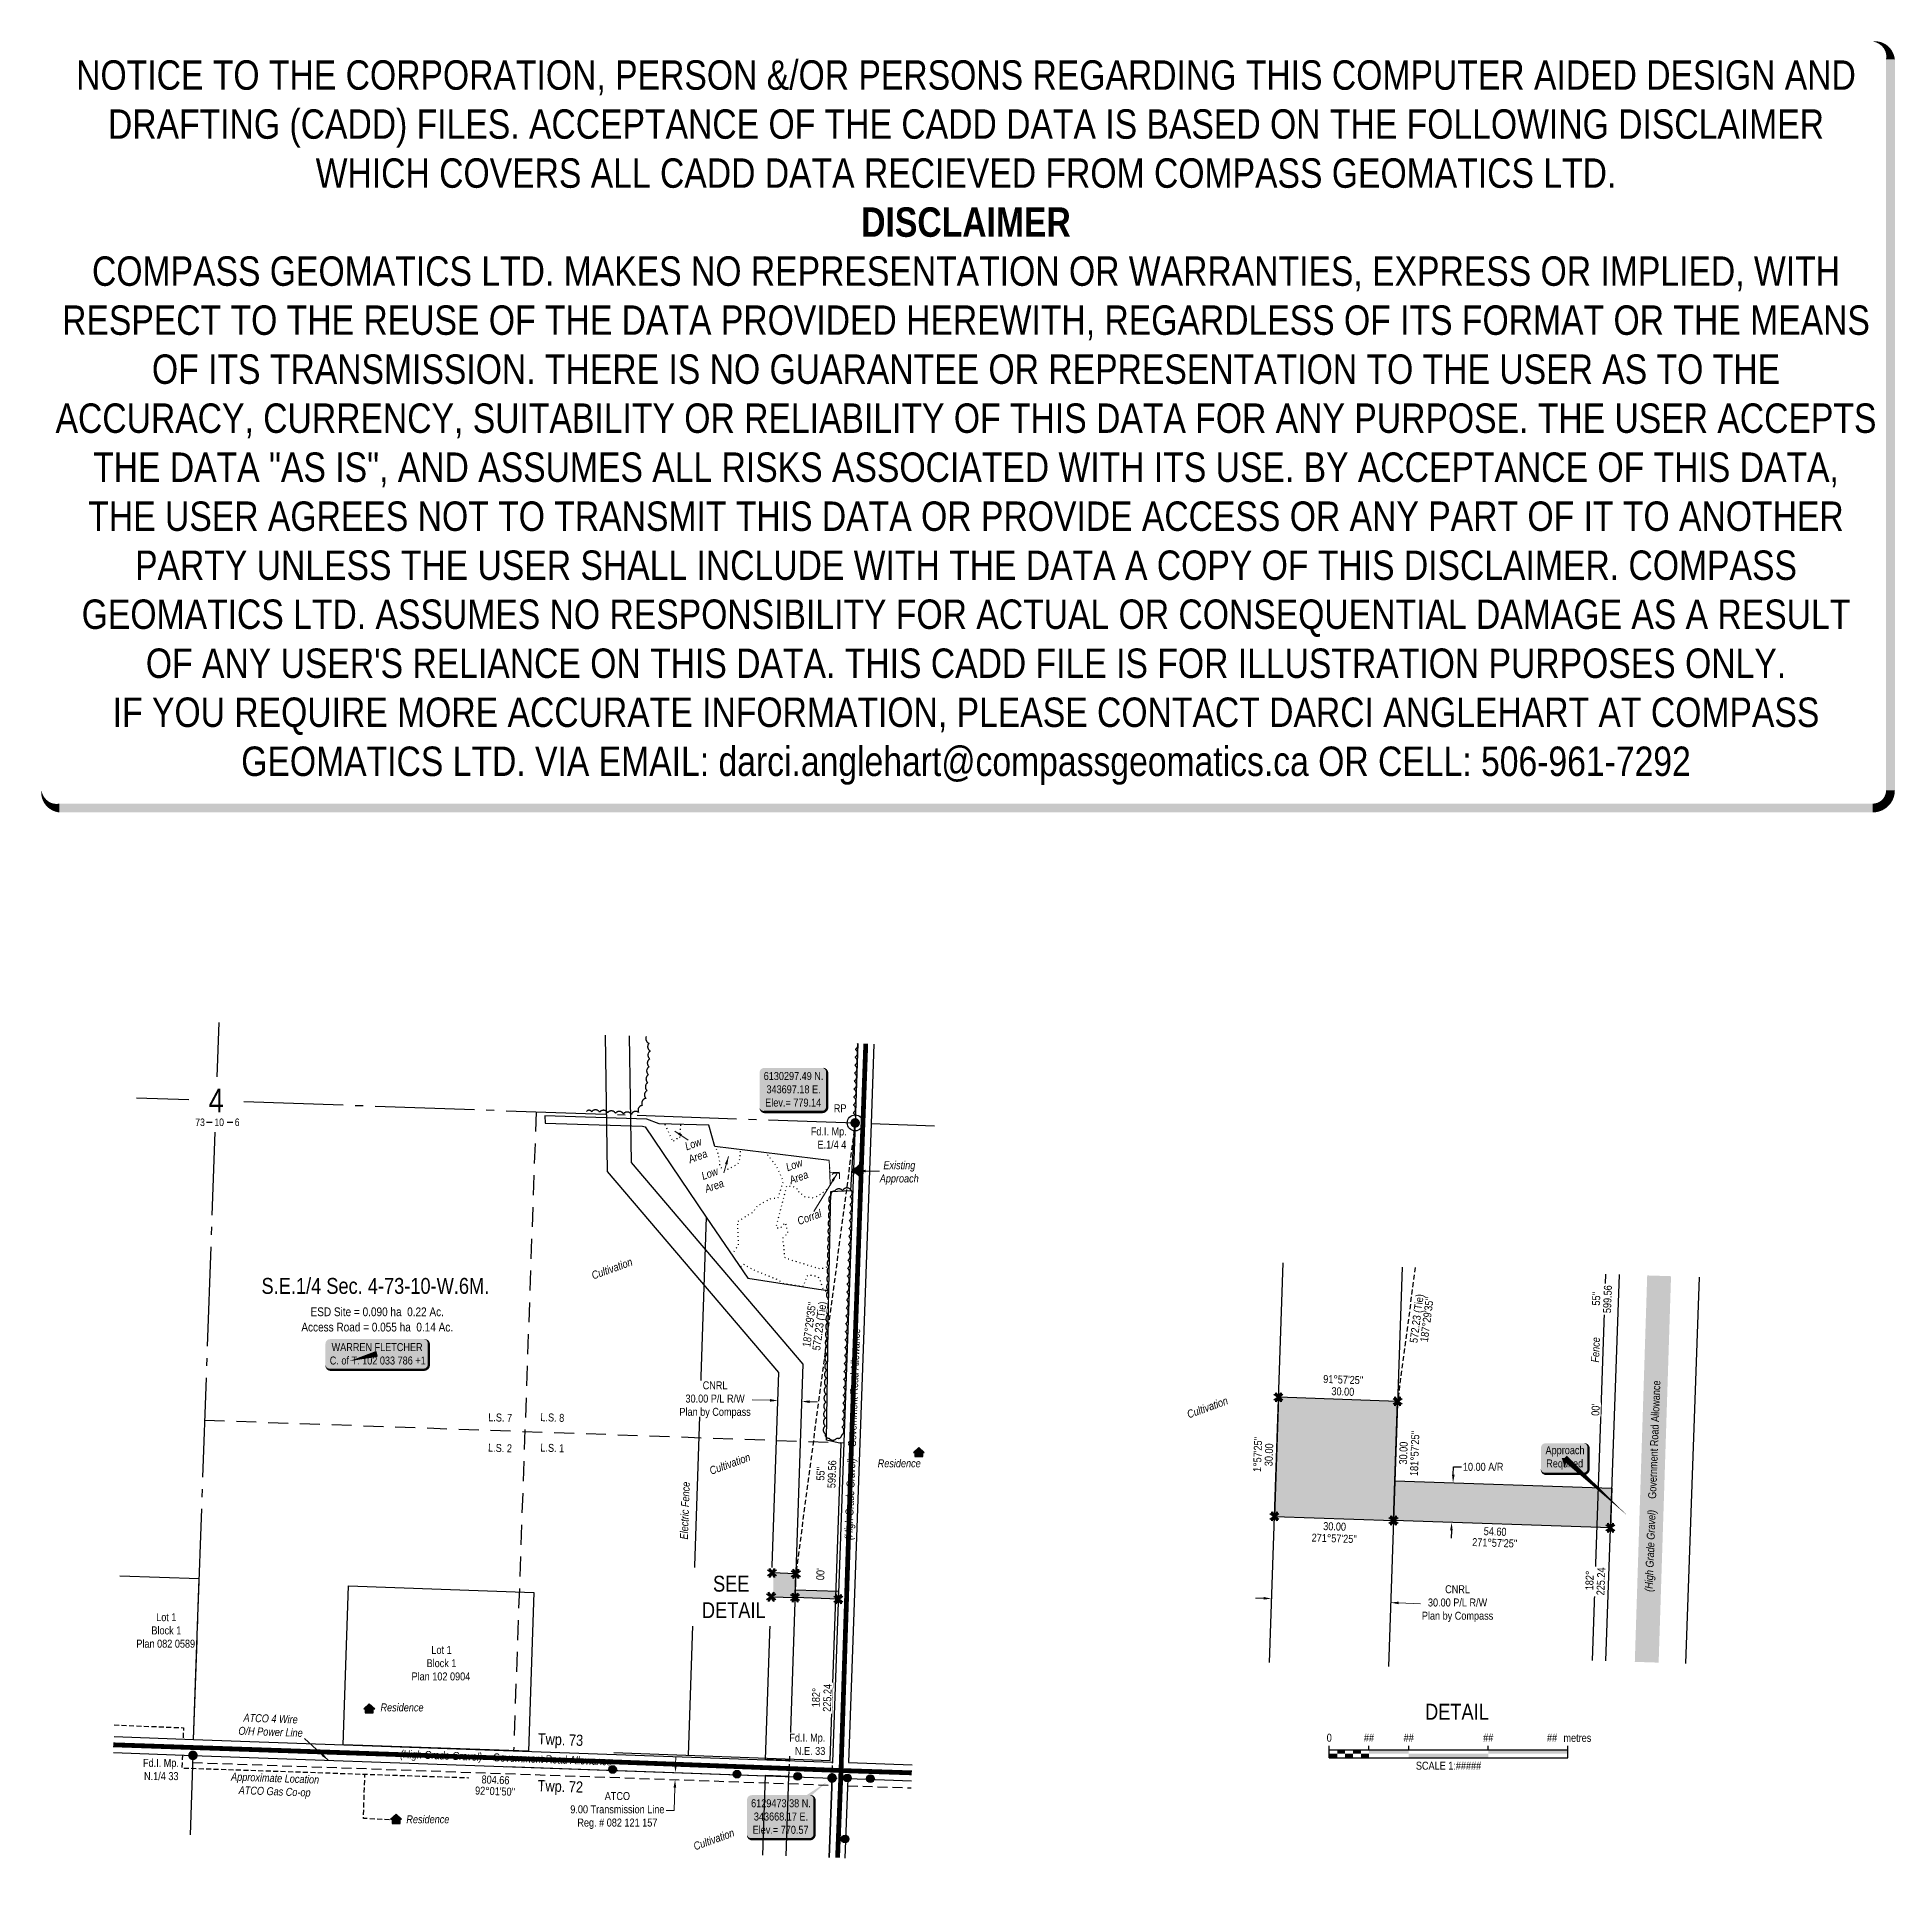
# Model space of a CAD drawing. Extents: x 342668 to 345005, y 6129359 to 6131663.
import ezdxf
from ezdxf.enums import TextEntityAlignment as Align

# ---------------------------------------------------------------- set-up
doc = ezdxf.new("R2010")
doc.units = 0
doc.header["$LTSCALE"] = 5
for name, pattern in [('0', [1, 1, 0]), ('foc-FLOWLINE', [3.75, 2.5, -1.25]), ('foc-LSD', [8, 5, -3]), ('foc-QUARTERLINE', [33, 25, -3, 2, -3]), ('foc-TIELINE', [1.875, 1.25, -0.625]), ('foc-TOPO', [1, 0.2, -0.8]), ('foc-TRAV', [1.875, 1.25, -0.625]), ('POWERLINE5', [7.8, 2.4, -0.6, 0.6, -0.6, 0.6, -0.6, 2.4]), ('UG_PIPE', [1.875, 1.25, -0.625])]:
    doc.linetypes.add(name, pattern=pattern)
for name, color, linetype in [('10', 1, 'Continuous'), ('35', 37, 'Continuous'), ('9', 3, 'Continuous'), ('AS-FENCE', 48, 'foc-FENCE'), ('AS-OWNER', 7, 'Continuous'), ('AS-PIPE-UG', 44, 'UG_PIPE'), ('AS-PIPE-UG-T', 44, 'Continuous'), ('AS-POWER', 104, 'foc-POWER'), ('AS-POWER-EXISTING', 72, 'POWERLINE5'), ('AS-POWER-T', 104, 'Continuous'), ('AS-RESIDENCE', 14, 'Continuous'), ('AS-ROADS', 254, 'Continuous'), ('C-RW', 13, 'Continuous'), ('C-SYMBOL', 7, 'Continuous'), ('D-TXT', 6, 'Continuous'), ('DETAIL-T', 7, 'Continuous'), ('F-EZE', 190, 'foc-FLOWLINE'), ('L-AREAREQUIRED', 7, 'Continuous'), ('L-BD', 7, 'Continuous'), ('L-BD1', 253, 'Continuous'), ('L-MON', 1, 'Continuous'), ('L-QSEC', 8, 'foc-QUARTERLINE'), ('L-ROAD-T', 7, 'Continuous'), ('L-SEC', 7, 'Continuous'), ('L-SECLBL', 7, 'Continuous'), ('L-SECTION-LSD', 7, 'foc-LSD'), ('L-TIE', 7, 'foc-TIELINE'), ('L-TIE-T', 7, 'Continuous'), ('L-TITLEDB', 4, 'Continuous'), ('L-TRAV', 7, 'foc-TRAV'), ('P-PROPOSED', 10, 'Continuous'), ('P-PROPOSED-H', 21, 'Continuous'), ('P-TRAV', 4, 'foc-TRAV'), ('P-TXT', 4, 'Continuous'), ('T-BUSH', 110, '0'), ('T-LOW-AREA', 48, 'foc-TOPO')]:
    doc.layers.add(name, color=color, linetype=linetype)
for name, color, linetype, lineweight in [('AS-GENERAL', 48, 'Continuous', 18), ('C-RW-T', 13, 'Continuous', 9), ('F-RW-T', 190, 'Continuous', 9), ('T-TEXT', 48, 'Continuous', 18)]:
    doc.layers.add(name, color=color, linetype=linetype, lineweight=lineweight)
doc.layers.add('DISCLAIMER', color=7, linetype='Continuous', plot=False)
doc.styles.add('100L', font='ARIALN.TTF', dxfattribs={"height": 11})
doc.styles.add('175L', font='ARIALN.TTF', dxfattribs={"height": 20})
doc.styles.add('80', font='ARIALN.TTF', dxfattribs={"height": 10})
doc.styles.add('80CG', font='ARIALN.TTF', dxfattribs={"height": 10})
doc.styles.add('80L', font='ARIALN.TTF', dxfattribs={"height": 10})
doc.styles.add('80LS', font='ARIALNI.TTF', dxfattribs={"height": 10})
doc.styles.add('foc-LtypeFont', font='ARIALN.TTF', dxfattribs={"height": 7.35})
doc.styles.add('SIMPLEX', font='ARIALN.TTF')
doc.linetypes.add('foc-FENCE', pattern='A,10,-1,["X",foc-LtypeFont,S=0.2,R=0,X=-0.625,Y=-0.75],-1.24', length=12.24)
doc.linetypes.add('foc-POWER', pattern='A,6,-1,["P",foc-LtypeFont,S=0.2,R=0,X=-0.625,Y=-0.75],-1.24,4', length=12.24)
doc.dimstyles.new('Compass 5 000', dxfattribs={"dimscale": 5, "dimtxt": 9, "dimasz": 2, "dimexe": 0.2, "dimexo": 0.0625, "dimgap": 0.5, "dimtad": 0, "dimtih": 1, "dimtoh": 1, "dimzin": 0, "dimdsep": 46, "dimtxsty": '80CG', "dimcen": 0.1, "dimse1": 1, "dimse2": 1, "dimclrd": 256, "dimclrt": 256, "dimaunit": 1, "dimadec": 4, "dimazin": 0, "dimtfac": 0.06, "dimtofl": 0, "dimtmove": 0, "dimatfit": 1, "dimfxl": 0.2, "dimtolj": 1, "dimtzin": 0, "dimlwd": -1, "dimarcsym": 0})

msp = doc.modelspace()

# ---------------------------------------------------------------- texts
at = {"layer": 'AS-PIPE-UG-T', "insert": (342905.952, 6129480.428), "char_height": 9.9978, "attachment_point": 1, "rotation": 357.973906, "style": '80L'}
msp.add_mtext_dynamic_manual_height_columns('\\pi6.50139;{\\fArial Narrow|b0|i1|c0|p34;Approximate Location\\P\\pi16.68673;ATCO Gas Co-op}', width=123.51053, gutter_width=49.989, heights=[0], dxfattribs=at)
at = {"layer": 'AS-POWER-T', "insert": (342921.681, 6129554.559), "char_height": 9.9978, "attachment_point": 1, "rotation": 357.973906, "style": '80L'}
msp.add_mtext_dynamic_manual_height_columns('\\pi6.42649;{\\fArial Narrow|b0|i1|c0|p34;ATCO 4 Wire\\P\\pi0.57511;O/H Power Line}', width=80.65525, gutter_width=49.989, heights=[0], dxfattribs=at)
at = {"layer": 'AS-RESIDENCE', "char_height": 9.9978, "attachment_point": 1, "style": '80L'}
for insert in [(343725.547, 6129874.264), (343100.16, 6129567.173), (343132.653, 6129426.45)]:
    msp.add_mtext_dynamic_manual_height_columns('{\\fArial Narrow|b0|i1|c0|p34;Residence}', width=34.11404, gutter_width=49.989, heights=[0], dxfattribs=dict(at, insert=insert))
at = {"layer": 'C-SYMBOL', "color": 3, "style": '175L'}
msp.add_text('S.E.1/4 Sec. 4-73-10-W.6M.', height=19.9956, dxfattribs=at).set_placement((343093.721, 6130076.441), align=Align.BOTTOM_CENTER)
at = {"layer": 'D-TXT', "color": 3, "char_height": 13.9969, "attachment_point": 1, "rotation": 357.974521, "style": '80L'}
for s, insert in [('Twp. 73', (343298.305, 6129529.731)), ('Twp. 72', (343298.129, 6129470.941))]:
    msp.add_mtext_dynamic_manual_height_columns(s, width=101.3731, gutter_width=47.49, heights=[0], dxfattribs=dict(at, insert=insert))
at = {"layer": 'DETAIL-T', "color": 3, "insert": (344454.127, 6129556.798), "char_height": 19.9956, "width": 223.8088, "attachment_point": 5, "style": '80CG'}
msp.add_mtext('DETAIL', dxfattribs=at)
at = {"layer": 'L-AREAREQUIRED', "color": 5, "style": '100L'}
for s, p in [('ESD Site = 0.090 ha  0.22 Ac.', (343096.047, 6130051.067)), ('Access Road = 0.055 ha  0.14 Ac.', (343096.047, 6130031.845))]:
    msp.add_text(s, height=10.99758, dxfattribs=at).set_placement(p, align=Align.BOTTOM_CENTER)
at = {"layer": 'L-BD', "style": '80L'}
for s, rotation, p in [("55''", 87.9846, (344629.33, 6130076.295)), ("55''", 87.9846, (343653.743, 6129856.109)), ('804.66', 357.9699, (343244.798, 6129471.08)), ("92°01'50''", 357.9699, (343244.293, 6129456.842))]:
    msp.add_text(s, height=9.9978, rotation=rotation, dxfattribs=at).set_placement(p, align=Align.MIDDLE)
at = {"layer": 'L-BD', "linetype": 'Continuous', "style": '80L'}
for s, p in [("00'", (343653.437, 6129729.766)), ('182°', (343647.983, 6129574.791))]:
    msp.add_text(s, height=9.9978, rotation=87.9846, dxfattribs=at).set_placement(p, align=Align.MIDDLE)
at = {"layer": 'L-BD', "linetype": 'Continuous', "insert": (344394.419, 6130021.252), "char_height": 9.9978, "width": 61.15749, "attachment_point": 1, "rotation": 82.507, "line_spacing_factor": 0.775805, "style": '80L'}
msp.add_mtext("\\pi0.27845;572.23 (Tie)\\P\\pi3.09502;187°29'35''", dxfattribs=at)
at = {"layer": 'L-BD1', "linetype": 'Continuous', "style": '80L'}
for s, rotation, p in [("91°57'25''", 358.0437, (344311.139, 6129974.575)), ('30.00', 358.0437, (344310.627, 6129959.587)), ("1°57'25''", 88.0437, (344203.371, 6129880.471)), ('30.00', 88.0437, (344217.61, 6129879.984)), ('30.00', 88.0437, (344386.744, 6129882.123)), ("181°57'25''", 88.0437, (344400.983, 6129881.637)), ("271°57'25''", 358.0437, (344299.774, 6129774.891)), ('30.00', 358.0437, (344300.286, 6129789.879)), ("271°57'25''", 358.0437, (344501.682, 6129769.245)), ('54.60', 358.0437, (344502.168, 6129783.483))]:
    msp.add_text(s, height=9.9978, rotation=rotation, dxfattribs=at).set_placement(p, align=Align.MIDDLE)
at = {"layer": 'L-MON', "char_height": 9.9978, "attachment_point": 1, "style": '80L'}
for s, insert in [('\\pi1.07131;Fd.I. Mp.\\P\\pi9.50057;E.1/4 4', (343640.306, 6130291.759)), ('\\pi1.07131;Fd.I. Mp.\\P\\pi2.42845;N.1/4 33', (342800.327, 6129497.434))]:
    msp.add_mtext_dynamic_manual_height_columns(s, width=44.3292, gutter_width=50, heights=[0], dxfattribs=dict(at, insert=insert))
at = {"layer": 'L-ROAD-T', "style": '80L'}
for rotation, p in [(87.891676, (343695.791, 6129964.22)), (87.891676, (344702.336, 6129899.074)), (357.97495, (343316.286, 6129496.844))]:
    msp.add_text('Government Road Allowance', height=9.9978, rotation=rotation, dxfattribs=at).set_placement(p, align=Align.MIDDLE_CENTER)
at = {"layer": 'L-TIE-T', "linetype": 'Continuous', "style": '80L'}
msp.add_text("187°29'35''", height=9.9978, rotation=82.507, dxfattribs=at).set_placement((343639.457, 6130043.803), align=Align.MIDDLE)
at = {"layer": 'L-TITLEDB', "char_height": 9.9978, "attachment_point": 1, "style": '80L'}
for s, insert in [('\\pi25.43663;Lot 1\\P\\pi19.40794;Block 1\\P\\pi0.466;Plan 082 0589', (342792.587, 6129680.703)), ('\\pi25.43663;Lot 1\\P\\pi19.40794;Block 1\\P\\pi0.48986;Plan 102 0904', (343138.691, 6129639.514))]:
    msp.add_mtext_dynamic_manual_height_columns(s, width=73.41264, gutter_width=49.989, heights=[0], dxfattribs=dict(at, insert=insert))
at = {"layer": 'T-TEXT', "style": '80LS'}
for s, rotation, p in [('Cultivation', 20, (343391.277, 6130114.294)), ('Cultivation', 20, (344140.27, 6129939.565)), ('(High Grade Gravel)', 87.891676, (344697.187, 6129759.199)), ('(High Grade Gravel)', 357.97495, (343176.404, 6129501.79)), ('Cultivation', 20, (343519.431, 6129396.131))]:
    msp.add_text(s, height=9.9978, rotation=rotation, dxfattribs=at).set_placement(p, align=Align.MIDDLE_CENTER)
at = {"layer": 'T-TEXT', "char_height": 9.9978, "width": 24.07151, "attachment_point": 2, "rotation": 20, "style": '80LS'}
for insert in [(343491.753, 6130275.781), (343618.783, 6130249.517), (343512.509, 6130238.602)]:
    msp.add_mtext('Low \\PArea', dxfattribs=dict(at, insert=insert))
at = {"layer": 'T-TEXT', "insert": (343745.008, 6130249.26), "char_height": 9.9978, "attachment_point": 1, "style": '80L'}
msp.add_mtext_dynamic_manual_height_columns('\\pi-12.28717;{\\fArial Narrow|b0|i1|c0|p34;Existing\\P\\pi-16.89393;Approach}', width=14.95313, gutter_width=49.989, heights=[0], dxfattribs=at)
at = {"layer": 'T-TEXT', "char_height": 9.9978, "attachment_point": 2, "style": '80LS'}
for s, insert, rotation in [('Corral', (343637.882, 6130183.605), 20), ('Fence', (344623.416, 6130012.205), 88.023716)]:
    msp.add_mtext_dynamic_manual_height_columns(s, width=10.20752, gutter_width=49.989, heights=[0], dxfattribs=dict(at, insert=insert, rotation=rotation))

# ---------------------------------------------------------------- blocks, each defined once
blk = doc.blocks.new('fdia')
at = {"color": 255, "const_width": 1}
blk.add_lwpolyline([(-0.5, 0, 1), (0.5, 0, 1)], format="xyb", close=True, dxfattribs=at)
blk = doc.blocks.new('Fdiaa')
blk.add_blockref('fdia', (0, 0))
blk = doc.blocks.new('fdib')
at = {"color": 1, "const_width": 1.6}
blk.add_lwpolyline([(-0.4, 0, 1), (0.4, 0, 1)], format="xyb", close=True, dxfattribs=at)
at = {"color": 1}
blk.add_circle((0, 0), 0.8, dxfattribs=at)
blk = doc.blocks.new('Fdibb')
blk.add_blockref('fdib', (0, 0))
blk = doc.blocks.new('fdicc')
for name in ['Fdibb', 'Fdiaa']:
    blk.add_blockref(name, (0, 0))
blk = doc.blocks.new('FDI')
blk.add_blockref('fdicc', (0, 0))
blk = doc.blocks.new('POWERPOLE')
h = blk.add_hatch(color=255)
edge = h.paths.add_edge_path()
edge.add_arc((0, 0), 0.96, 0, 360)
at = {"linetype": 'Continuous'}
for p, q in [((0.68, -0.68), (-0.68, 0.68)), ((-0.68, -0.68), (0.68, 0.68))]:
    blk.add_line(p, q, dxfattribs=at)
blk.add_circle((0, 0), 0.96, dxfattribs=at)
blk = doc.blocks.new('*D498')
at = {"layer": 'F-RW-T', "transparency": 16777216}
for p, q in [((343471.4, 6129490.4), (343471.8, 6129500.4)), ((343470.4, 6129461.4), (343469.4, 6129432.5)), ((343469.4, 6129432.5), (343459.4, 6129432.5))]:
    blk.add_line(p, q, dxfattribs=at)
for points in [[(343468.7, 6129461.4), (343472.1, 6129461.3), (343470.7, 6129471.4)], [(343469.7, 6129490.4), (343473.1, 6129490.3), (343471.1, 6129480.4)]]:
    blk.add_solid(points, dxfattribs=at)
at = {"layer": 'F-RW-T', "transparency": 16777216, "insert": (343398.1, 6129432.5), "char_height": 10, "attachment_point": 5, "style": '80CG'}
blk.add_mtext('\\A1;ATCO\\P9.00 Transmission Line\\PReg. # 082 121 157', dxfattribs=at)
blk = doc.blocks.new('*U505')
h = blk.add_hatch(color=59)
edge = h.paths.add_edge_path()
edge.add_line((-59, -20), (59, -20))
edge.add_arc((59, -14), 6, 270, 360)
edge.add_line((65, -14), (65, 12.5))
edge.add_arc((59, 12.5), 6, 0, 90)
edge.add_line((59, 18.5), (-59, 18.5))
edge.add_arc((-59, 12.5), 6, 90, 180)
edge.add_line((-65, 12.5), (-65, -14))
edge.add_arc((-59, -14), 6, 180, 270)
at = {"color": 1, "flags": 128}
blk.add_lwpolyline([(-59, -20, 3, 3, 0), (59, -20, 3, 3, 0.414214), (65, -14, 3, 3, 0), (65, 12.5, 3, 0, 0.414214), (59, 18.5, 0, 0, 0), (-59, 18.5, 0, 0, 0.414214), (-65, 12.5, 0, 0, 0), (-65, -14, 0, 3, 0.414214)], format="xyseb", close=True, dxfattribs=at)
blk.add_lwpolyline([(-35.2, -9.3, 0, 7.5, 0), (0, 0, 0, 0, 0)], format="xyseb", dxfattribs=at)
at = {"color": 1, "style": '80'}
blk.add_attdef('ENTER_TEXT_001', (-36, -5), '', height=10, dxfattribs=at)
blk = doc.blocks.new('res_occ')
for points in [[(0.1, 0.89), (-1.26, -0.37), (1.46, -0.37)], [(-0.9, -1.43), (1.1, -1.43), (1.1, -0.37), (-0.9, -0.37)]]:
    blk.add_hatch(color=14).paths.add_polyline_path(points)
at = {"color": 14}
for points in [[(0.1, 0.89), (-1.26, -0.37), (1.46, -0.37)], [(-0.9, -1.43), (1.1, -1.43), (1.1, -0.37), (-0.9, -0.37)]]:
    blk.add_lwpolyline(points, close=True, dxfattribs=at)
blk = doc.blocks.new('L-SECLBL')
at = {"layer": '9', "color": 7}
for p, q in [((-5.1, -27.8), (-12.3, -27.8)), ((20.7, -27.8), (13.5, -27.8))]:
    blk.add_line(p, q, dxfattribs=at)
at = {"layer": '10', "color": 2, "style": 'SIMPLEX'}
blk.add_attdef('SEC', text='', height=30, dxfattribs=at).set_placement((0, 0), align=Align.MIDDLE)
at = {"layer": '10', "color": 5, "style": '80L'}
blk.add_attdef('TWP', text='', height=9.5, dxfattribs=at).set_placement((-14.4, -27.4), align=Align.MIDDLE_RIGHT)
blk.add_attdef('RGE', text='', height=9.5, dxfattribs=at).set_placement((3.6, -27.4), align=Align.MIDDLE_CENTER)
blk.add_attdef('MER', text='', height=9.5, dxfattribs=at).set_placement((23.2, -27.4), align=Align.MIDDLE_LEFT)
blk = doc.blocks.new('*U570')
h = blk.add_hatch(color=254)
edge = h.paths.add_edge_path()
edge.add_line((-36.5, -28.5), (36.5, -28.5))
edge.add_arc((36.5, -22.5), 6, 270, 360)
edge.add_line((42.5, -22.5), (42.5, 21))
edge.add_arc((36.5, 21), 6, 0, 90)
edge.add_line((36.5, 27), (-36.5, 27))
edge.add_arc((-36.5, 21), 6, 90, 180)
edge.add_line((-42.5, 21), (-42.5, -22.5))
edge.add_arc((-36.5, -22.5), 6, 180, 270)
at = {"color": 1, "flags": 128}
blk.add_lwpolyline([(-36.5, -28.5, 3, 3, 0), (36.5, -28.5, 3, 3, 0.414214), (42.5, -22.5, 3, 3, 0), (42.5, 21, 3, 0, 0.414214), (36.5, 27, 0, 0, 0), (-36.5, 27, 0, 0, 0.414214), (-42.5, 21, 0, 0, 0), (-42.5, -22.5, 0, 3, 0.414214)], format="xyseb", close=True, dxfattribs=at)
blk.add_lwpolyline([(29.9, -4.2, 0, 10, 0), (0, 0, 5, 5, 0)], format="xyseb", dxfattribs=at)
at = {"color": 1, "style": '80'}
blk.add_attdef('ENTER_TEXT_001', (-36, -5), '', height=10, dxfattribs=at)
blk = doc.blocks.new('*D620')
at = {"layer": 'C-RW-T', "transparency": 16777216}
for p, q in [((343590, 6129948.5), (343567.7, 6129949.2)), ((343640, 6129946.8), (343650, 6129946.4))]:
    blk.add_line(p, q, dxfattribs=at)
for points in [[(343590.1, 6129950.1), (343589.9, 6129946.8), (343600, 6129948.1)], [(343640, 6129948.4), (343639.9, 6129945.1), (343630, 6129947.1)]]:
    blk.add_solid(points, dxfattribs=at)
at = {"layer": 'C-RW-T', "transparency": 16777216, "insert": (343521, 6129949.2), "char_height": 10, "attachment_point": 5, "style": '80CG', "bg_fill": 3, "box_fill_scale": 1.1, "bg_fill_color": 256, "bg_fill_true_color": 13158600, "bg_fill_transparency": 0}
blk.add_mtext('\\A1;CNRL\\P30.00 P/L R/W\\PPlan by Compass', dxfattribs=at)
blk = doc.blocks.new('TEMP')
h = blk.add_hatch(color=255)
h.dxf.hatch_style = 1
h.paths.add_polyline_path([(0, 0.25), (-0.67, 1.15), (-0.67, 0.67), (-1.15, 0.67), (-0.25, 0), (-1.15, -0.67), (-0.67, -0.67), (-0.67, -1.15), (0, -0.25), (0.67, -1.15), (0.67, -0.67), (1.15, -0.67), (0.25, 0), (1.15, 0.67), (0.67, 0.67), (0.67, 1.15)])
h.paths.add_polyline_path([(0.57, 0.85), (0.57, 0.57), (0.85, 0.57), (0.08, 0), (0.85, -0.57), (0.57, -0.57), (0.57, -0.85), (0, -0.08), (-0.57, -0.85), (-0.57, -0.57), (-0.85, -0.57), (-0.08, 0), (-0.85, 0.57), (-0.57, 0.57), (-0.57, 0.85), (0, 0.08)], flags=16)
h = blk.add_hatch(color=1)
h.dxf.hatch_style = 1
h.paths.add_polyline_path([(0, 0.08), (-0.57, 0.85), (-0.57, 0.57), (-0.85, 0.57), (-0.08, 0), (-0.85, -0.57), (-0.57, -0.57), (-0.57, -0.85), (0, -0.08), (0.57, -0.85), (0.57, -0.57), (0.85, -0.57), (0.08, 0), (0.85, 0.57), (0.57, 0.57), (0.57, 0.85)])
at = {"color": 1}
for p, q in [((-0.08, 0), (0.08, 0)), ((0, 0.08), (0, -0.08))]:
    blk.add_line(p, q, dxfattribs=at)
at = {"color": 255, "flags": 128}
blk.add_lwpolyline([(-0.25, 0), (-1.15, 0.67), (-0.67, 0.67), (-0.67, 1.15), (0, 0.25), (0.67, 1.15), (0.67, 0.67), (1.15, 0.67), (0.25, 0), (1.15, -0.67), (0.67, -0.67), (0.67, -1.15), (0, -0.25), (-0.67, -1.15), (-0.67, -0.67), (-1.15, -0.67)], close=True, dxfattribs=at)
at = {"color": 1, "flags": 128}
blk.add_lwpolyline([(-0.08, 0), (-0.85, 0.57), (-0.57, 0.57), (-0.57, 0.85), (0, 0.08), (0.57, 0.85), (0.57, 0.57), (0.85, 0.57), (0.08, 0), (0.85, -0.57), (0.57, -0.57), (0.57, -0.85), (0, -0.08), (-0.57, -0.85), (-0.57, -0.57), (-0.85, -0.57)], close=True, dxfattribs=at)
blk = doc.blocks.new('*D757')
at = {"layer": 'C-RW-T', "transparency": 16777216}
for p, q in [((344210.9, 6129699.5), (344200.9, 6129699.8)), ((344380.8, 6129693.7), (344408.2, 6129692.7))]:
    blk.add_line(p, q, dxfattribs=at)
at = {"layer": 'C-RW-T', "linetype": 'Continuous', "transparency": 16777216}
for points in [[(344211, 6129701.1), (344210.9, 6129697.8), (344220.9, 6129699.1)], [(344380.9, 6129695.3), (344380.8, 6129692), (344370.8, 6129694)]]:
    blk.add_solid(points, dxfattribs=at)
at = {"layer": 'C-RW-T', "linetype": 'Continuous', "transparency": 16777216, "insert": (344454.9, 6129692.7), "char_height": 10, "attachment_point": 5, "style": '80CG'}
blk.add_mtext('\\A1;CNRL\\P30.00 P/L R/W\\PPlan by Compass', dxfattribs=at)
blk = doc.blocks.new('*U296')
at = {"color": 0}
for p, q in [((-150, 0), (-150, 15)), ((-150, 10), (150.2, 10)), ((-150, 0), (150.2, 0)), ((-100, 10), (-100, 15)), ((-50, 10), (-50, 15)), ((50, 10), (50, 15)), ((150.2, 0), (150.2, 15))]:
    blk.add_line(p, q, dxfattribs=at)
for points in [[(-150, 5), (-140, 5), (-150, 0), (-140, 0)], [(-140, 10), (-130, 10), (-140, 5), (-130, 5)], [(-130, 5), (-120, 5), (-130, 0), (-120, 0)], [(-120, 10), (-110, 10), (-120, 5), (-110, 5)], [(-110, 5), (-100, 5), (-110, 0), (-100, 0)], [(-100, 10), (-50, 10), (-100, 5), (-50, 5)], [(-50, 5), (50, 5), (-50, 0), (50, 0)], [(50, 10), (150.2, 10), (50, 5), (150.2, 5)]]:
    blk.add_solid(points, dxfattribs=at)
at = {"color": 0, "style": '80'}
blk.add_text('metres', height=10, dxfattribs=at).set_placement((162.2, 20), align=Align.CENTER)
at = {"color": 0, "char_height": 10, "style": '80'}
for s, insert, attachment_point in [('0', (-150, 30.2), 2), ('##', (-100, 30.2), 2), ('##', (-50, 30.2), 2), ('##', (50, 30.2), 2), ('##', (136.7, 30.2), 3), ('SCALE 1:#####', (0.1, -5), 2)]:
    blk.add_mtext(s, dxfattribs=dict(at, insert=insert, attachment_point=attachment_point))
blk = doc.blocks.new('*U758')
h = blk.add_hatch(color=254)
edge = h.paths.add_edge_path()
edge.add_line((-36.5, -28.5), (36.5, -28.5))
edge.add_arc((36.5, -22.5), 6, 270, 360)
edge.add_line((42.5, -22.5), (42.5, 21))
edge.add_arc((36.5, 21), 6, 0, 90)
edge.add_line((36.5, 27), (-36.5, 27))
edge.add_arc((-36.5, 21), 6, 90, 180)
edge.add_line((-42.5, 21), (-42.5, -22.5))
edge.add_arc((-36.5, -22.5), 6, 180, 270)
at = {"color": 1, "flags": 128}
blk.add_lwpolyline([(59, 44.2, 0, 10, 0), (0, 0, 5, 5, 0)], format="xyseb", dxfattribs=at)
blk.add_lwpolyline([(-36.5, -28.5, 3, 3, 0), (36.5, -28.5, 3, 3, 0.414214), (42.5, -22.5, 3, 3, 0), (42.5, 21, 3, 0, 0.414214), (36.5, 27, 0, 0, 0), (-36.5, 27, 0, 0, 0.414214), (-42.5, 21, 0, 0, 0), (-42.5, -22.5, 0, 3, 0.414214)], format="xyseb", close=True, dxfattribs=at)
at = {"color": 1, "style": '80'}
blk.add_attdef('ENTER_TEXT_001', (-36, -5), '', height=10, dxfattribs=at)
blk = doc.blocks.new('*U759')
at = {"layer": '35', "color": 3}
blk.add_circle((0, 0), 10, dxfattribs=at)
at = {"layer": '35', "color": 3, "style": '80'}
blk.add_attdef('RP_001', (-26.8, 13.4), '', height=10, dxfattribs=at)
blk = doc.blocks.new('*U761')
h = blk.add_hatch(color=255)
edge = h.paths.add_edge_path()
edge.add_line((-24, -20), (24, -20))
edge.add_arc((24, -14), 6, 270, 360)
edge.add_line((30, -14), (30, 12.5))
edge.add_arc((24, 12.5), 6, 0, 90)
edge.add_line((24, 18.5), (-24, 18.5))
edge.add_arc((-24, 12.5), 6, 90, 180)
edge.add_line((-30, 12.5), (-30, -14))
edge.add_arc((-24, -14), 6, 180, 270)
at = {"color": 1, "flags": 128}
blk.add_lwpolyline([(-24, -20, 3, 3, 0), (24, -20, 3, 3, 0.414214), (30, -14, 3, 3, 0), (30, 12.5, 3, 0, 0.414214), (24, 18.5, 0, 0, 0), (-24, 18.5, 0, 0, 0.414214), (-30, 12.5, 0, 0, 0), (-30, -14, 0, 3, 0.414214)], format="xyseb", close=True, dxfattribs=at)
for points in [[(77.4, -71.2, 0, 7.5, 0), (0, 0, 0, 0, 0)], [(0, -11.9, 0, 7.5, 0), (0, 0, 0, 0, 0)]]:
    blk.add_lwpolyline(points, format="xyseb", dxfattribs=at)
at = {"color": 1, "style": '80'}
blk.add_attdef('ENTER_TEXT_001', (-26.8, -4.9), '', height=10, dxfattribs=at)
blk = doc.blocks.new('*D763')
at = {"layer": 'P-TXT', "transparency": 16777216}
for p, q in [((344449.5, 6129854.8), (344449.9, 6129864.8)), ((344449.9, 6129864.8), (344459.9, 6129864.8)), ((344447.1, 6129784.9), (344446.8, 6129774.9))]:
    blk.add_line(p, q, dxfattribs=at)
at = {"layer": 'P-TXT', "linetype": 'Continuous', "transparency": 16777216}
for points in [[(344447.9, 6129854.9), (344451.2, 6129854.8), (344449.2, 6129844.8)], [(344445.5, 6129784.9), (344448.8, 6129784.8), (344447.5, 6129794.9)]]:
    blk.add_solid(points, dxfattribs=at)
at = {"layer": 'P-TXT', "linetype": 'Continuous', "transparency": 16777216, "insert": (344487.1, 6129864.8), "char_height": 10, "width": 178.652, "attachment_point": 5, "style": '80CG'}
blk.add_mtext('\\A1;10.00 A/R', dxfattribs=at)
blk = doc.blocks.new('Disclaimer_Legal')
at = {"layer": 'DISCLAIMER', "color": 254, "flags": 128}
blk.add_lwpolyline([(-3612.9, -1104.6, 37.5, 37.5, 0), (4096.1, -1104.6, 37.5, 37.5, 0.414214), (4171.1, -1029.6, 37.5, 37.5, 0), (4171.1, 2078.7, 37.5, 0, 0.414214), (4096.1, 2153.7, 0, 0, 0), (-3612.9, 2153.7, 0, 0, 0.414214), (-3687.9, 2078.7, 0, 0, 0), (-3687.9, -1029.6, 0, 37.5, 0.414214)], format="xyseb", close=True, dxfattribs=at)
at = {"layer": 'DISCLAIMER', "color": 254, "insert": (241.6, 533.9), "char_height": 125, "width": 7717.568, "attachment_point": 5, "style": '80'}
blk.add_mtext('NOTICE TO THE CORPORATION, PERSON &/OR PERSONS REGARDING THIS COMPUTER AIDED DESIGN AND DRAFTING (CADD) FILES. ACCEPTANCE OF THE CADD DATA IS BASED ON THE FOLLOWING DISCLAIMER WHICH COVERS ALL CADD DATA RECIEVED FROM COMPASS GEOMATICS LTD.\\P{\\fArial Narrow|b1|i0|c0|p34;DISCLAIMER}\\PCOMPASS GEOMATICS LTD. MAKES NO REPRESENTATION OR WARRANTIES, EXPRESS OR IMPLIED, WITH RESPECT TO THE REUSE OF THE DATA PROVIDED HEREWITH, REGARDLESS OF ITS FORMAT OR THE MEANS OF ITS TRANSMISSION. THERE IS NO GUARANTEE OR REPRESENTATION TO THE USER AS TO THE ACCURACY, CURRENCY, SUITABILITY OR RELIABILITY OF THIS DATA FOR ANY PURPOSE. THE USER ACCEPTS THE DATA "AS IS", AND ASSUMES ALL RISKS ASSOCIATED WITH ITS USE. BY ACCEPTANCE OF THIS DATA, THE USER AGREES NOT TO TRANSMIT THIS DATA OR PROVIDE ACCESS OR ANY PART OF IT TO ANOTHER PARTY UNLESS THE USER SHALL INCLUDE WITH THE DATA A COPY OF THIS DISCLAIMER. COMPASS GEOMATICS LTD. ASSUMES NO RESPONSIBILITY FOR ACTUAL OR CONSEQUENTIAL DAMAGE AS A RESULT OF ANY USER\'S RELIANCE ON THIS DATA. THIS CADD FILE IS FOR ILLUSTRATION PURPOSES ONLY.\\PIF YOU REQUIRE MORE ACCURATE INFORMATION, PLEASE CONTACT DARCI ANGLEHART AT COMPASS GEOMATICS LTD. VIA EMAIL: darci.anglehart@compassgeomatics.ca OR CELL: 506-961-7292', dxfattribs=at)

# ---------------------------------------------------------------- dimensions: what is measured, and where the dimension line sits
at = {"layer": 'C-RW-T', "linetype": 'Continuous'}
dim = msp.add_linear_dim(base=(344220.936, 6129699.123), p1=(344381.576, 6130009.047), p2=(344231.697, 6130014.166), angle=178.043705, text='CNRL\\P30.00 P/L R/W\\PPlan by Compass', dimstyle='Compass 5 000', dxfattribs=at)
dim.commit()
dim.dimension.update_dxf_attribs({"geometry": '*D757', "text_midpoint": (344454.926, 6129692.727), "dimtype": 161})
at = {"layer": 'F-RW-T'}
dim = msp.add_linear_dim(base=(343471.06, 6129480.371), p1=(343477.595, 6129471.136), p2=(343477.914, 6129480.128), angle=87.969917, text='ATCO\\P9.00 Transmission Line\\PReg. # 082 121 157', dimstyle='Compass 5 000', dxfattribs=at)
dim.commit()
dim.dimension.update_dxf_attribs({"geometry": '*D498', "text_midpoint": (343398.117, 6129432.474), "dimtype": 161})
at = {"layer": 'P-TXT', "linetype": 'Continuous'}
dim = msp.add_linear_dim(base=(344449.182, 6129844.815), p1=(344487.559, 6129793.486), p2=(344489.265, 6129843.446), angle=88.043705, text='10.00 A/R', dimstyle='Compass 5 000', dxfattribs=at)
dim.commit()
dim.dimension.update_dxf_attribs({"geometry": '*D763', "text_midpoint": (344487.148, 6129864.846), "dimtype": 161})

# ---------------------------------------------------------------- hatches: boundary and pattern name
at = {"layer": 'AS-ROADS'}
h = msp.add_hatch(color=256, dxfattribs=at)
h.dxf.hatch_style = 1
h.paths.add_polyline_path([(343705.199, 6130247.677), (343698.313, 6130241.122), (343694.565, 6130239.885), (343693.984, 6130235.493), (343698.594, 6130234.241), (343704.534, 6130229.105)])
at = {"layer": 'P-PROPOSED-H'}
h = msp.add_hatch(color=256, dxfattribs=at)
h.dxf.hatch_style = 1
h.paths.add_polyline_path([(344224.466, 6129802.472), (344374.345, 6129797.353), (344379.465, 6129947.232), (344229.585, 6129952.352)])
h = msp.add_hatch(color=256, dxfattribs=at)
h.dxf.hatch_style = 1
h.paths.add_polyline_path([(344647.086, 6129788.037), (344374.345, 6129797.353), (344376.052, 6129847.313), (344648.792, 6129837.997)])
h = msp.add_hatch(color=256, dxfattribs=at)
h.dxf.hatch_style = 1
h.paths.add_polyline_path([(343591.57, 6129701.321), (343621.546, 6129700.297), (343622.57, 6129730.273), (343592.594, 6129731.297)])
h = msp.add_hatch(color=256, dxfattribs=at)
h.dxf.hatch_style = 1
h.paths.add_polyline_path([(343676.094, 6129698.434), (343621.546, 6129700.297), (343621.887, 6129710.289), (343676.435, 6129708.426)])

# ---------------------------------------------------------------- linework, layer by layer
at = {"layer": 'AS-FENCE', "flags": 128}
for points in [[(343664.473, 6130250.257), (343520.748, 6130267.801), (343513.115, 6130294.693), (343450.616, 6130296.187), (343435.051, 6130302.05), (343307.019, 6130306.24), (343307.252, 6130297.349), (343429.695, 6130293.213), (343433.051, 6130292.754), (343509.971, 6130178.752), (343561.985, 6130102.083), (343650.915, 6130088.325), (343660.591, 6130086.927), (343663.926, 6130086.58)], [(343393.542, 6129505.549), (343665.764, 6129495.494), (343679.523, 6129894.239), (343661.262, 6129898.341), (343663.845, 6130066.968), (343666.47, 6130211.262), (343691.686, 6130212.46), (343696.838, 6130296.816)], [(343509.966, 6130178.729), (343487.117, 6129502.271)], [(344624.699, 6129621.339), (344641.471, 6130107.414)], [(343258.225, 6129487.915), (343668.174, 6129473.384), (343664.496, 6129373.474)], [(343684.596, 6129372.761), (343688.273, 6129472.644)], [(343688.274, 6129472.673), (343768.089, 6129469.848)]]:
    msp.add_lwpolyline(points, dxfattribs=at)
at = {"layer": 'AS-GENERAL', "flags": 128}
for points in [[(343664.473, 6130250.257), (343665.278, 6130235.167)], [(343665.491, 6130235.056), (343677.631, 6130235.493)], [(343665.949, 6130218.273), (343665.491, 6130235.056)], [(343677.439, 6130227.063), (343677.633, 6130234.375), (343669.953, 6130234.399), (343668.207, 6130232.783)]]:
    msp.add_lwpolyline(points, dxfattribs=at)
at = {"layer": 'AS-PIPE-UG', "flags": 128}
for points in [[(342765.106, 6129540.166), (342852.398, 6129536.601), (342851.81, 6129522.446)], [(342850.976, 6129502.351), (342850.3, 6129486.058), (343211.201, 6129473.751)], [(343111.613, 6129420.622), (343078.643, 6129422.641), (343080.538, 6129478.207)]]:
    msp.add_lwpolyline(points, dxfattribs=at)
at = {"layer": 'AS-POWER', "flags": 128}
for points in [[(342764.286, 6129505.424), (342864.201, 6129501.882), (343668.174, 6129473.384)], [(343684.596, 6129372.761), (343688.273, 6129472.644)], [(343688.274, 6129472.673), (343768.09, 6129469.849)]]:
    msp.add_lwpolyline(points, dxfattribs=at)
at = {"layer": 'AS-ROADS', "flags": 128}
for points in [[(343710.55, 6130397.085, 5.999, 5.999, 0), (343693.233, 6129913.563, 5.999, 5.999, 0), (343679.418, 6129482.814, 0, 0, 0)], [(343675.09, 6129373.098, 5.999, 5.999, 0), (343679.418, 6129482.814, 0, 0, 0)]]:
    msp.add_lwpolyline(points, format="xyseb", dxfattribs=at)
msp.add_lwpolyline([(343705.199, 6130247.677), (343698.313, 6130241.122), (343694.565, 6130239.885), (343693.984, 6130235.493), (343698.594, 6130234.241), (343704.534, 6130229.105)], close=True, dxfattribs=at)
for points, const_width in [([(344708.453, 6130105.126), (344692.863, 6129619.011)], 29.993), ([(342763.926, 6129515.144), (343394.227, 6129493.618), (343686.253, 6129482.555), (343768.442, 6129479.866)], 5.999)]:
    msp.add_lwpolyline(points, dxfattribs=dict(at, const_width=const_width))
at = {"layer": 'C-RW', "flags": 128}
for points in [[(343413.114, 6130406.911), (343415.348, 6130247.491), (343631.582, 6129994.114), (343614.547, 6129495.41), (343584.573, 6129496.473), (343601.208, 6129983.501), (343385.509, 6130236.252), (343383.103, 6130407.903)], [(344218.188, 6129618.688), (344235.355, 6130121.285)], [(344385.235, 6130116.166), (344368.068, 6129613.569)], [(343610.448, 6129375.389), (343613.861, 6129475.309), (343583.885, 6129476.349), (343580.473, 6129376.452)]]:
    msp.add_lwpolyline(points, dxfattribs=at)
at = {"layer": 'F-EZE'}
for p, q in [((342863.882, 6129492.89), (343667.855, 6129464.392)), ((343687.943, 6129463.681), (343767.773, 6129460.857))]:
    msp.add_line(p, q, dxfattribs=at)
at = {"layer": 'L-QSEC'}
for p, q in [((342894.676, 6130355.637), (342897.115, 6130423.959)), ((342864.918, 6129521.982), (342892.18, 6130285.698)), ((342864.201, 6129501.882), (342860.678, 6129401.966))]:
    msp.add_line(p, q, dxfattribs=at)
at = {"layer": 'L-QSEC', "flags": 128}
for points in [[(342793.328, 6130329.175), (342859.169, 6130326.867)], [(342928.394, 6130324.441), (343697.175, 6130297.494)], [(343717.275, 6130296.789), (343797.092, 6130293.992)]]:
    msp.add_lwpolyline(points, dxfattribs=at)
at = {"layer": 'L-SEC'}
for p, q in [((343700.692, 6130397.41), (343697.175, 6130297.494)), ((343720.794, 6130396.746), (343717.275, 6130296.786)), ((343697.175, 6130297.494), (343668.881, 6129493.484)), ((343717.275, 6130296.787), (343688.981, 6129492.772)), ((344658.304, 6130106.839), (344641.2, 6129620.776)), ((344758.809, 6130103.406), (344741.704, 6129617.343)), ((342764.994, 6129525.524), (342864.918, 6129521.982)), ((342864.918, 6129521.982), (343668.886, 6129493.484)), ((342764.286, 6129505.424), (342864.201, 6129501.882)), ((342864.201, 6129501.882), (343668.174, 6129473.384)), ((343664.496, 6129373.474), (343668.174, 6129473.384)), ((343668.885, 6129493.484), (343668.914, 6129493.483)), ((343684.596, 6129372.761), (343688.273, 6129472.644)), ((343688.274, 6129472.673), (343768.09, 6129469.849)), ((343688.981, 6129492.773), (343768.797, 6129489.949))]:
    msp.add_line(p, q, dxfattribs=at)
at = {"layer": 'L-SECTION-LSD', "flags": 128}
for points in [[(343295.914, 6130311.559), (343267.567, 6129507.379)], [(342878.934, 6129923.627), (343683.542, 6129895.134)]]:
    msp.add_lwpolyline(points, dxfattribs=at)
at = {"layer": 'L-TIE', "flags": 128}
msp.add_lwpolyline([(344401.636, 6130115.798), (344379.465, 6129947.232)], dxfattribs=at)
at = {"layer": 'L-TITLEDB', "flags": 128}
msp.add_lwpolyline([(342764.994, 6129525.524), (342864.918, 6129521.982), (342872.124, 6129723.828), (342772.111, 6129727.391)], dxfattribs=at)
msp.add_lwpolyline([(343052.977, 6129515.316), (343060.045, 6129715.18), (343293.184, 6129706.935), (343286.116, 6129507.052)], close=True, dxfattribs=at)
at = {"layer": 'L-TRAV', "flags": 128}
msp.add_lwpolyline([(343668.174, 6129473.384), (343688.274, 6129472.673)], dxfattribs=at)
at = {"layer": 'P-PROPOSED', "flags": 128}
for points in [[(344224.466, 6129802.472), (344374.345, 6129797.353), (344379.465, 6129947.232), (344229.585, 6129952.352)], [(344647.086, 6129788.037), (344374.345, 6129797.353), (344376.052, 6129847.313), (344648.792, 6129837.997)], [(343591.57, 6129701.321), (343621.546, 6129700.297), (343622.57, 6129730.273), (343592.594, 6129731.297)], [(343676.094, 6129698.434), (343621.546, 6129700.297), (343621.887, 6129710.289), (343676.435, 6129708.426)]]:
    msp.add_lwpolyline(points, close=True, dxfattribs=at)
at = {"layer": 'P-TRAV', "flags": 128}
msp.add_lwpolyline([(343613.861, 6129475.309), (343614.547, 6129495.41)], dxfattribs=at)
at = {"layer": 'T-BUSH', "flags": 128}
for points in [[(343434.468, 6130406.206, 0.45668216), (343437.984, 6130397.679, 0.52056705), (343439.527, 6130387.956, 0.52056705), (343438.742, 6130377.989, 0.52056705), (343437.956, 6130368.022, 0.52056705), (343437.131, 6130358.059, 0.52056705), (343436.296, 6130348.096, 0.52056705), (343435.461, 6130338.133, 0.52056705), (343433.995, 6130328.353, 0.52056705), (343429.371, 6130319.489, 0.52056705), (343424.747, 6130310.625, 0.52056705), (343415.685, 6130308.233, 0.52056705), (343405.713, 6130308.94, 0.52056705), (343395.74, 6130309.647, 0.52056705), (343385.767, 6130310.355, 0.52056705), (343375.794, 6130311.062, 0.52056705), (343365.807, 6130311.51, 0.52056705), (343359.213, 6130311.784)], [(343699.779, 6130397.441, -0.35779749), (343697.433, 6130390.062, -0.52056705), (343697.081, 6130380.07, -0.52056705), (343696.729, 6130370.079, -0.52056705), (343696.377, 6130360.087, -0.52056705), (343696.026, 6130350.096, -0.52056705), (343695.674, 6130340.104, -0.52056705), (343695.322, 6130330.112, -0.52056705), (343694.97, 6130320.121, -0.52056705), (343694.619, 6130310.129, -0.52056705), (343694.178, 6130297.6)]]:
    msp.add_lwpolyline(points, format="xyb", dxfattribs=at)
msp.add_lwpolyline([(343691.226, 6130213.722, 0.52056705), (343681.321, 6130212.361, 0.52056705), (343671.381, 6130211.512, 0.52056705), (343666.65, 6130206.119, 0.52056705), (343666.412, 6130196.124, 0.52056705), (343666.174, 6130186.129, 0.52056705), (343665.935, 6130176.134, 0.52056705), (343665.697, 6130166.139, 0.52056705), (343665.459, 6130156.144, 0.52056705), (343665.22, 6130146.149, 0.52056705), (343664.982, 6130136.154, 0.52056705), (343664.744, 6130126.159, 0.52056705), (343664.506, 6130116.164, 0.52056705), (343664.267, 6130106.169, 0.52056705), (343664.029, 6130096.174, 0.52056705), (343663.791, 6130086.179, 0.52056705), (343663.553, 6130076.184, 0.52056705), (343663.314, 6130066.189, 0.52056705), (343663.076, 6130056.194, 0.52056705), (343662.838, 6130046.199, 0.52056705), (343662.599, 6130036.204, 0.52056705), (343662.361, 6130026.209, 0.52056705), (343662.123, 6130016.214, 0.52056705), (343661.885, 6130006.22, 0.52056705), (343661.646, 6129996.225, 0.52056705), (343661.408, 6129986.23, 0.52056705), (343661.17, 6129976.235, 0.52056705), (343660.931, 6129966.24, 0.52056705), (343660.693, 6129956.245, 0.52056705), (343660.455, 6129946.25, 0.52056705), (343660.217, 6129936.255, 0.52056705), (343659.978, 6129926.26, 0.52056705), (343659.74, 6129916.265, 0.52056705), (343659.502, 6129906.27, 0.52056705), (343664.138, 6129901.03, 0.52056705), (343674.136, 6129901.022, 0.52056705), (343680.359, 6129904.926, 0.52056705), (343680.711, 6129914.918, 0.52056705), (343681.062, 6129924.909, 0.52056705), (343681.414, 6129934.901, 0.52056705), (343681.766, 6129944.892, 0.52056705), (343682.117, 6129954.884, 0.52056705), (343682.469, 6129964.876, 0.52056705), (343682.82, 6129974.867, 0.52056705), (343683.172, 6129984.859, 0.52056705), (343683.524, 6129994.85, 0.52056705), (343683.875, 6130004.842, 0.52056705), (343684.227, 6130014.834, 0.52056705), (343684.578, 6130024.825, 0.52056705), (343684.93, 6130034.817, 0.52056705), (343685.282, 6130044.809, 0.52056705), (343685.633, 6130054.8, 0.52056705), (343685.985, 6130064.792, 0.52056705), (343686.336, 6130074.783, 0.52056705), (343686.688, 6130084.775, 0.52056705), (343687.04, 6130094.767, 0.52056705), (343687.391, 6130104.758, 0.52056705), (343687.743, 6130114.75, 0.52056705), (343688.095, 6130124.742, 0.52056705), (343688.446, 6130134.733, 0.52056705), (343688.798, 6130144.725, 0.52056705), (343689.149, 6130154.716, 0.52056705), (343689.501, 6130164.708, 0.52056705), (343689.853, 6130174.7, 0.52056705), (343690.204, 6130184.691, 0.52056705), (343690.556, 6130194.683, 0.52056705), (343690.907, 6130204.674, 0.52056705)], format="xyb", close=True, dxfattribs=at)
at = {"layer": 'T-LOW-AREA', "flags": 128}
for points in [[(343457.812, 6130295.705), (343467.546, 6130273.96), (343472.871, 6130277.686), (343476.413, 6130277.813), (343477.961, 6130295.085)], [(343519.895, 6130269.086), (343523.445, 6130263.083), (343526.791, 6130248.096), (343526.406, 6130242.49), (343533.24, 6130237.914), (343540.395, 6130240.827), (343549.38, 6130245.652), (343551.705, 6130249.401), (343553.143, 6130262.799)], [(343662.817, 6130082.69), (343662.626, 6130085.57), (343659.073, 6130085.995), (343656.664, 6130089.419), (343654.704, 6130095.462), (343652.294, 6130102.489), (343646.629, 6130104.735), (343639.428, 6130105.829), (343635.956, 6130104.414), (343632.08, 6130091.491), (343607.7, 6130095.005), (343601.42, 6130099.303), (343569.57, 6130112.334), (343557.173, 6130119.202), (343552.396, 6130116.232), (343542.186, 6130131.864), (343550.597, 6130144.51), (343549.371, 6130173.283), (343569.116, 6130185.6), (343574.534, 6130193.488), (343591.361, 6130202.571), (343600.468, 6130203.315), (343606.974, 6130224.594), (343597.359, 6130244.617), (343586.181, 6130258.457)], [(343664.714, 6130241.339), (343665.949, 6130218.273), (343657.103, 6130209.731), (343645.539, 6130202.868), (343634.373, 6130204.196), (343624.985, 6130211.704), (343625.344, 6130213.94), (343618.201, 6130217.579), (343610.86, 6130217.696), (343597.467, 6130165.938), (343603.001, 6130165.097), (343609.184, 6130172.14), (343612.381, 6130158.876), (343605.788, 6130152.274), (343607.259, 6130140.515), (343608.218, 6130128.632), (343616.695, 6130125.125), (343653.563, 6130113.861), (343663.55, 6130117.192)]]:
    msp.add_lwpolyline(points, dxfattribs=at)

# ---------------------------------------------------------------- block references
at = {"linetype": 'Continuous', "xscale": 0.295915209474099, "yscale": 0.295915209474099, "zscale": 0.295915209474099}
msp.add_blockref('Disclaimer_Legal', (343765.112, 6131020.475), dxfattribs=at)
ref = msp.add_blockref('*U761', (344589.698, 6129876.046), dxfattribs=dict(xscale=0.99978011, yscale=0.99978011, zscale=0.99978011))
ref.add_attrib('ENTER_TEXT_001', 'Approach', (344565.58, 6129880.766), dxfattribs={"color": 1, "height": 9.9978, "style": '80'})
ref.add_attrib('ENTER_TEXT_002', 'Required', (344566.442, 6129864.103), dxfattribs={"color": 1, "height": 9.9978, "style": '80'})
at = {"layer": '35', "linetype": 'Continuous', "xscale": 0.99978011, "yscale": 0.99978011, "zscale": 0.99978011}
msp.add_blockref('*U759', (343697.175, 6130297.494), dxfattribs=at).add_auto_attribs({'RP_001': 'RP'})
at = {"layer": 'AS-OWNER'}
ref = msp.add_blockref('*U505', (343095.874, 6130007.016), dxfattribs=dict(at, xscale=0.99978011, yscale=0.99978011, zscale=0.99978011))
ref.add_attrib('ENTER_TEXT_001', 'WARREN FLETCHER', (343038.622, 6130010.434), dxfattribs={"layer": '0', "color": 1, "height": 9.9978, "style": '80'})
ref.add_attrib('ENTER_TEXT_002', 'C. of T. 102 033 786 +1', (343036.321, 6129993.593), dxfattribs={"layer": '0', "color": 1, "height": 9.9978, "style": '80'})
at = {"layer": 'AS-POWER-EXISTING'}
for p, xscale, yscale, zscale in [((343392.053, 6129484.111), 4.999999999999906, 4.999999999999906, 4.999999999999906), ((343392.053, 6129484.111), 4.999999999999917, 4.999999999999917, 4.999999999999917), ((343548.74, 6129478.218), 4.999999999999906, 4.999999999999906, 4.999999999999906), ((343548.74, 6129478.218), 4.999999999999917, 4.999999999999917, 4.999999999999917), ((343624.89, 6129475.628), 4.999999999999906, 4.999999999999906, 4.999999999999906), ((343624.89, 6129475.628), 4.999999999999917, 4.999999999999917, 4.999999999999917), ((343687.406, 6129473.438), 4.999999999999906, 4.999999999999906, 4.999999999999906), ((343687.406, 6129473.438), 4.999999999999917, 4.999999999999917, 4.999999999999917), ((343716.464, 6129472.525), 4.999999999999906, 4.999999999999906, 4.999999999999906), ((343716.464, 6129472.525), 4.999999999999917, 4.999999999999917, 4.999999999999917), ((343684.51, 6129396.66), 4.999999999999906, 4.999999999999906, 4.999999999999906), ((343684.51, 6129396.66), 4.999999999999917, 4.999999999999917, 4.999999999999917)]:
    msp.add_blockref('POWERPOLE', p, dxfattribs=dict(at, xscale=xscale, yscale=yscale, zscale=zscale))
at = {"layer": 'AS-RESIDENCE', "xscale": 4.998900549999915, "yscale": 4.998900549999915, "zscale": 4.998900549999915}
for p in [(343776.753, 6129884.821), (343085.511, 6129562.371), (343119.176, 6129423.403)]:
    msp.add_blockref('res_occ', p, dxfattribs=at)
at = {"layer": 'DETAIL-T'}
ref = msp.add_blockref('*U570', (343619.432, 6130339.705), dxfattribs=dict(at, xscale=0.99978011, yscale=0.99978011, zscale=0.99978011))
ref.add_attrib('ENTER_TEXT_001', '6130297.49 N.', (343582.145, 6130351.475), dxfattribs={"layer": '0', "color": 1, "height": 9.9978, "style": '80'})
ref.add_attrib('ENTER_TEXT_002', '343697.18 E.', (343585.62, 6130334.771), dxfattribs={"layer": '0', "color": 1, "height": 9.9978, "style": '80'})
ref.add_attrib('ENTER_TEXT_003', 'Elev.= 779.14', (343584.075, 6130318.067), dxfattribs={"layer": '0', "color": 1, "height": 9.9978, "style": '80'})
at = {"layer": 'DETAIL-T', "linetype": 'Continuous', "xscale": 0.99978011, "yscale": 0.99978011, "zscale": 0.99978011}
msp.add_blockref('*U296', (344443.47, 6129498.863), dxfattribs=at)
at = {"layer": 'DETAIL-T'}
ref = msp.add_blockref('*U758', (343603.604, 6129424.867), dxfattribs=dict(at, xscale=0.99978011, yscale=0.99978011, zscale=0.99978011))
ref.add_attrib('ENTER_TEXT_001', '6129473.38 N.', (343566.317, 6129436.636), dxfattribs={"layer": '0', "color": 1, "height": 9.9978, "style": '80'})
ref.add_attrib('ENTER_TEXT_002', '343668.17 E.', (343569.792, 6129419.933), dxfattribs={"layer": '0', "color": 1, "height": 9.9978, "style": '80'})
ref.add_attrib('ENTER_TEXT_003', 'Elev.= 770.57', (343568.237, 6129403.229), dxfattribs={"layer": '0', "color": 1, "height": 9.9978, "style": '80'})
at = {"layer": 'L-MON'}
for p, xscale, yscale, zscale in [((343697.175, 6130297.494), 4.999999999999906, 4.999999999999906, 4.999999999999906), ((343697.175, 6130297.494), 4.999999999999917, 4.999999999999917, 4.999999999999917), ((342864.201, 6129501.882), 4.999999999999906, 4.999999999999906, 4.999999999999906), ((342864.201, 6129501.882), 4.999999999999917, 4.999999999999917, 4.999999999999917), ((343668.174, 6129473.384), 4.999999999999906, 4.999999999999906, 4.999999999999906), ((343668.174, 6129473.384), 4.999999999999917, 4.999999999999917, 4.999999999999917)]:
    msp.add_blockref('FDI', p, dxfattribs=dict(at, xscale=xscale, yscale=yscale, zscale=zscale))
at = {"layer": 'L-MON', "linetype": 'Continuous'}
for p, xscale, yscale, zscale in [((344229.585, 6129952.352), 4.998900549999991, 4.998900549999991, 4.998900549999991), ((344379.465, 6129947.232), 4.998900549999991, 4.998900549999991, 4.998900549999991), ((344224.466, 6129802.472), 4.998900549999991, 4.998900549999991, 4.998900549999991), ((344374.345, 6129797.353), 4.998900549999991, 4.998900549999991, 4.998900549999991), ((344647.086, 6129788.037), 4.99890055, 4.99890055, 4.99890055), ((343622.57, 6129730.273), 4.998900549999991, 4.998900549999991, 4.998900549999991), ((343621.546, 6129700.297), 4.99890055, 4.99890055, 4.99890055), ((343676.094, 6129698.434), 4.99890055, 4.99890055, 4.99890055)]:
    msp.add_blockref('TEMP', p, dxfattribs=dict(at, xscale=xscale, yscale=yscale, zscale=zscale))
at = {"layer": 'L-SECLBL', "xscale": 0.99978011, "yscale": 0.99978011, "zscale": 0.99978011}
msp.add_blockref('L-SECLBL', (342893.606, 6130325.66), dxfattribs=at).add_auto_attribs({'SEC': '4', 'TWP': '73', 'RGE': '10', 'MER': '6'})

msp.set_redraw_order([(e.dxf.handle, doc.entitydb.next_handle()) for e in msp.query("TEXT MTEXT ATTDEF DIMENSION ARC_DIMENSION")])  # texts and dimensions are drawn at this point

# ---------------------------------------------------------------- leaders
at = {"layer": 'AS-POWER-T'}
msp.add_leader([(343034.476, 6129495.846), (343004.361, 6129522.933)], dimstyle='Compass 5 000', dxfattribs=at)
at = {"layer": 'T-TEXT'}
for points in [[(343470.521, 6130287.261), (343486.936, 6130275.723)], [(343537.875, 6130255.237), (343531.835, 6130234.825)], [(343674.034, 6130233.196), (343645.254, 6130186.155)], [(343700.378, 6130236.937), (343727.954, 6130236.937)]]:
    msp.add_leader(points, dimstyle='Compass 5 000', dxfattribs=at)

# ---------------------------------------------------------------- next in the draw order: texts
at = {"layer": 'DETAIL-T', "color": 3, "insert": (343541.321, 6129701.176), "char_height": 19.9956, "width": 85.89734, "attachment_point": 5, "style": '80CG', "bg_fill": 2}
msp.add_mtext('SEE\\P DETAIL', dxfattribs=at)
at = {"layer": 'L-BD', "linetype": 'Continuous', "char_height": 9.9978, "attachment_point": 2, "rotation": 87.9846, "style": '80L', "bg_fill": 3, "box_fill_scale": 1.15, "bg_fill_color": 256, "bg_fill_true_color": 256, "bg_fill_transparency": 0}
for s, insert, width in [('599.56', (344638.506, 6130075.928), 35.92961), ("00'", (344623.492, 6129936.728), 15.73122), ('225.24', (343657.156, 6129574.346), 35.92961)]:
    msp.add_mtext(s, dxfattribs=dict(at, insert=insert, width=width))
at = {"layer": 'L-BD', "linetype": 'Continuous', "insert": (344615.291, 6129703.684), "char_height": 9.9978, "width": 34.56716, "attachment_point": 1, "rotation": 87.9846, "line_spacing_factor": 0.857456, "style": '80L', "bg_fill": 3, "box_fill_scale": 1.15, "bg_fill_color": 256, "bg_fill_true_color": 256, "bg_fill_transparency": 0}
msp.add_mtext('\\pi6.01389,t26.00949;182° \\P\\pi0.21025,t20.20586;225.24', dxfattribs=at)
at = {"layer": 'L-MON', "linetype": 'Continuous', "insert": (343659.623, 6129529.112), "char_height": 9.9978, "width": 45.42753, "attachment_point": 3, "style": '80L', "bg_fill": 3, "box_fill_scale": 1.15, "bg_fill_color": 256, "bg_fill_true_color": 256, "bg_fill_transparency": 0}
msp.add_mtext('Fd.I. Mp.  N.E. 33', dxfattribs=at)
at = {"layer": 'L-SECTION-LSD', "char_height": 9.9978, "attachment_point": 1, "rotation": 357.971851, "style": '100L', "bg_fill": 3, "box_fill_scale": 1.5, "bg_fill_color": 256, "bg_fill_transparency": 0}
for s, width, insert in [('\\pi2.30561;L.S. 7', 30.87368, (343233.583, 6129932.395)), ('L.S. 8', 30.39446, (343301.527, 6129932.395)), ('\\pi2.13999;L.S. 2', 30.64668, (343233.583, 6129894.118)), ('L.S. 1', 29.9846, (343301.527, 6129894.118))]:
    msp.add_mtext_dynamic_manual_height_columns(s, width=width, gutter_width=54.988, heights=[0], dxfattribs=dict(at, insert=insert))
at = {"layer": 'L-TIE-T', "linetype": 'Continuous', "insert": (343647.238, 6130042.659), "char_height": 9.9978, "width": 65.46825, "attachment_point": 2, "rotation": 82.507, "style": '80L', "bg_fill": 3, "box_fill_scale": 1.15, "bg_fill_color": 256, "bg_fill_true_color": 256, "bg_fill_transparency": 0}
msp.add_mtext('572.23 (Tie)', dxfattribs=at)

# ---------------------------------------------------------------- next in the draw order: linework, layer by layer
at = {"layer": 'L-TIE', "flags": 128}
msp.add_lwpolyline([(343697.175, 6130297.494), (343622.57, 6129730.273)], dxfattribs=at)
at = {"layer": 'P-TRAV', "flags": 128}
msp.add_lwpolyline([(343668.174, 6129473.384), (343668.914, 6129493.483)], dxfattribs=at)

# ---------------------------------------------------------------- next in the draw order: block references
at = {"layer": 'L-MON', "linetype": 'Continuous', "xscale": 4.998900549999991, "yscale": 4.998900549999991, "zscale": 4.998900549999991}
for p in [(343592.594, 6129731.297), (343591.57, 6129701.321)]:
    msp.add_blockref('TEMP', p, dxfattribs=at)

# ---------------------------------------------------------------- next in the draw order: texts
at = {"layer": 'L-BD', "linetype": 'Continuous', "insert": (343662.919, 6129855.742), "char_height": 9.9978, "width": 35.92961, "attachment_point": 2, "rotation": 87.9846, "style": '80L', "bg_fill": 3, "box_fill_scale": 1.15, "bg_fill_color": 256, "bg_fill_true_color": 256, "bg_fill_transparency": 0}
msp.add_mtext('599.56', dxfattribs=at)

# ---------------------------------------------------------------- next in the draw order: texts
at = {"layer": 'T-TEXT', "style": '80LS'}
msp.add_text('(High Grade Gravel)', height=9.9978, rotation=87.891676, dxfattribs=at).set_placement((343690.641, 6129824.346), align=Align.MIDDLE_CENTER)

# ---------------------------------------------------------------- next in the draw order: dimensions: what is measured, and where the dimension line sits
at = {"layer": 'C-RW-T'}
dim = msp.add_linear_dim(base=(343629.976, 6129947.106), p1=(343596.203, 6129836.958), p2=(343626.179, 6129835.934), angle=358.043705, text='CNRL\\P30.00 P/L R/W\\PPlan by Compass', dimstyle='Compass 5 000', override={"dimtfill": 1}, dxfattribs=at)
dim.commit()
dim.dimension.update_dxf_attribs({"geometry": '*D620', "text_midpoint": (343521.011, 6129949.231), "dimtype": 161})

# ---------------------------------------------------------------- next in the draw order: texts
at = {"layer": 'T-TEXT', "style": '80LS'}
msp.add_text('Cultivation', height=9.9978, rotation=20, dxfattribs=at).set_placement((343539.585, 6129868.631), align=Align.MIDDLE_CENTER)
at = {"layer": 'T-TEXT', "insert": (343476.773, 6129773.725), "char_height": 9.9978, "attachment_point": 1, "rotation": 88.065432, "style": '80L'}
msp.add_mtext_dynamic_manual_height_columns('{\\fArial Narrow|b0|i1|c0|p34;Electric Fence}', width=74.20865, gutter_width=49.989, heights=[0], dxfattribs=at)

doc.saveas('drawing.dxf')
